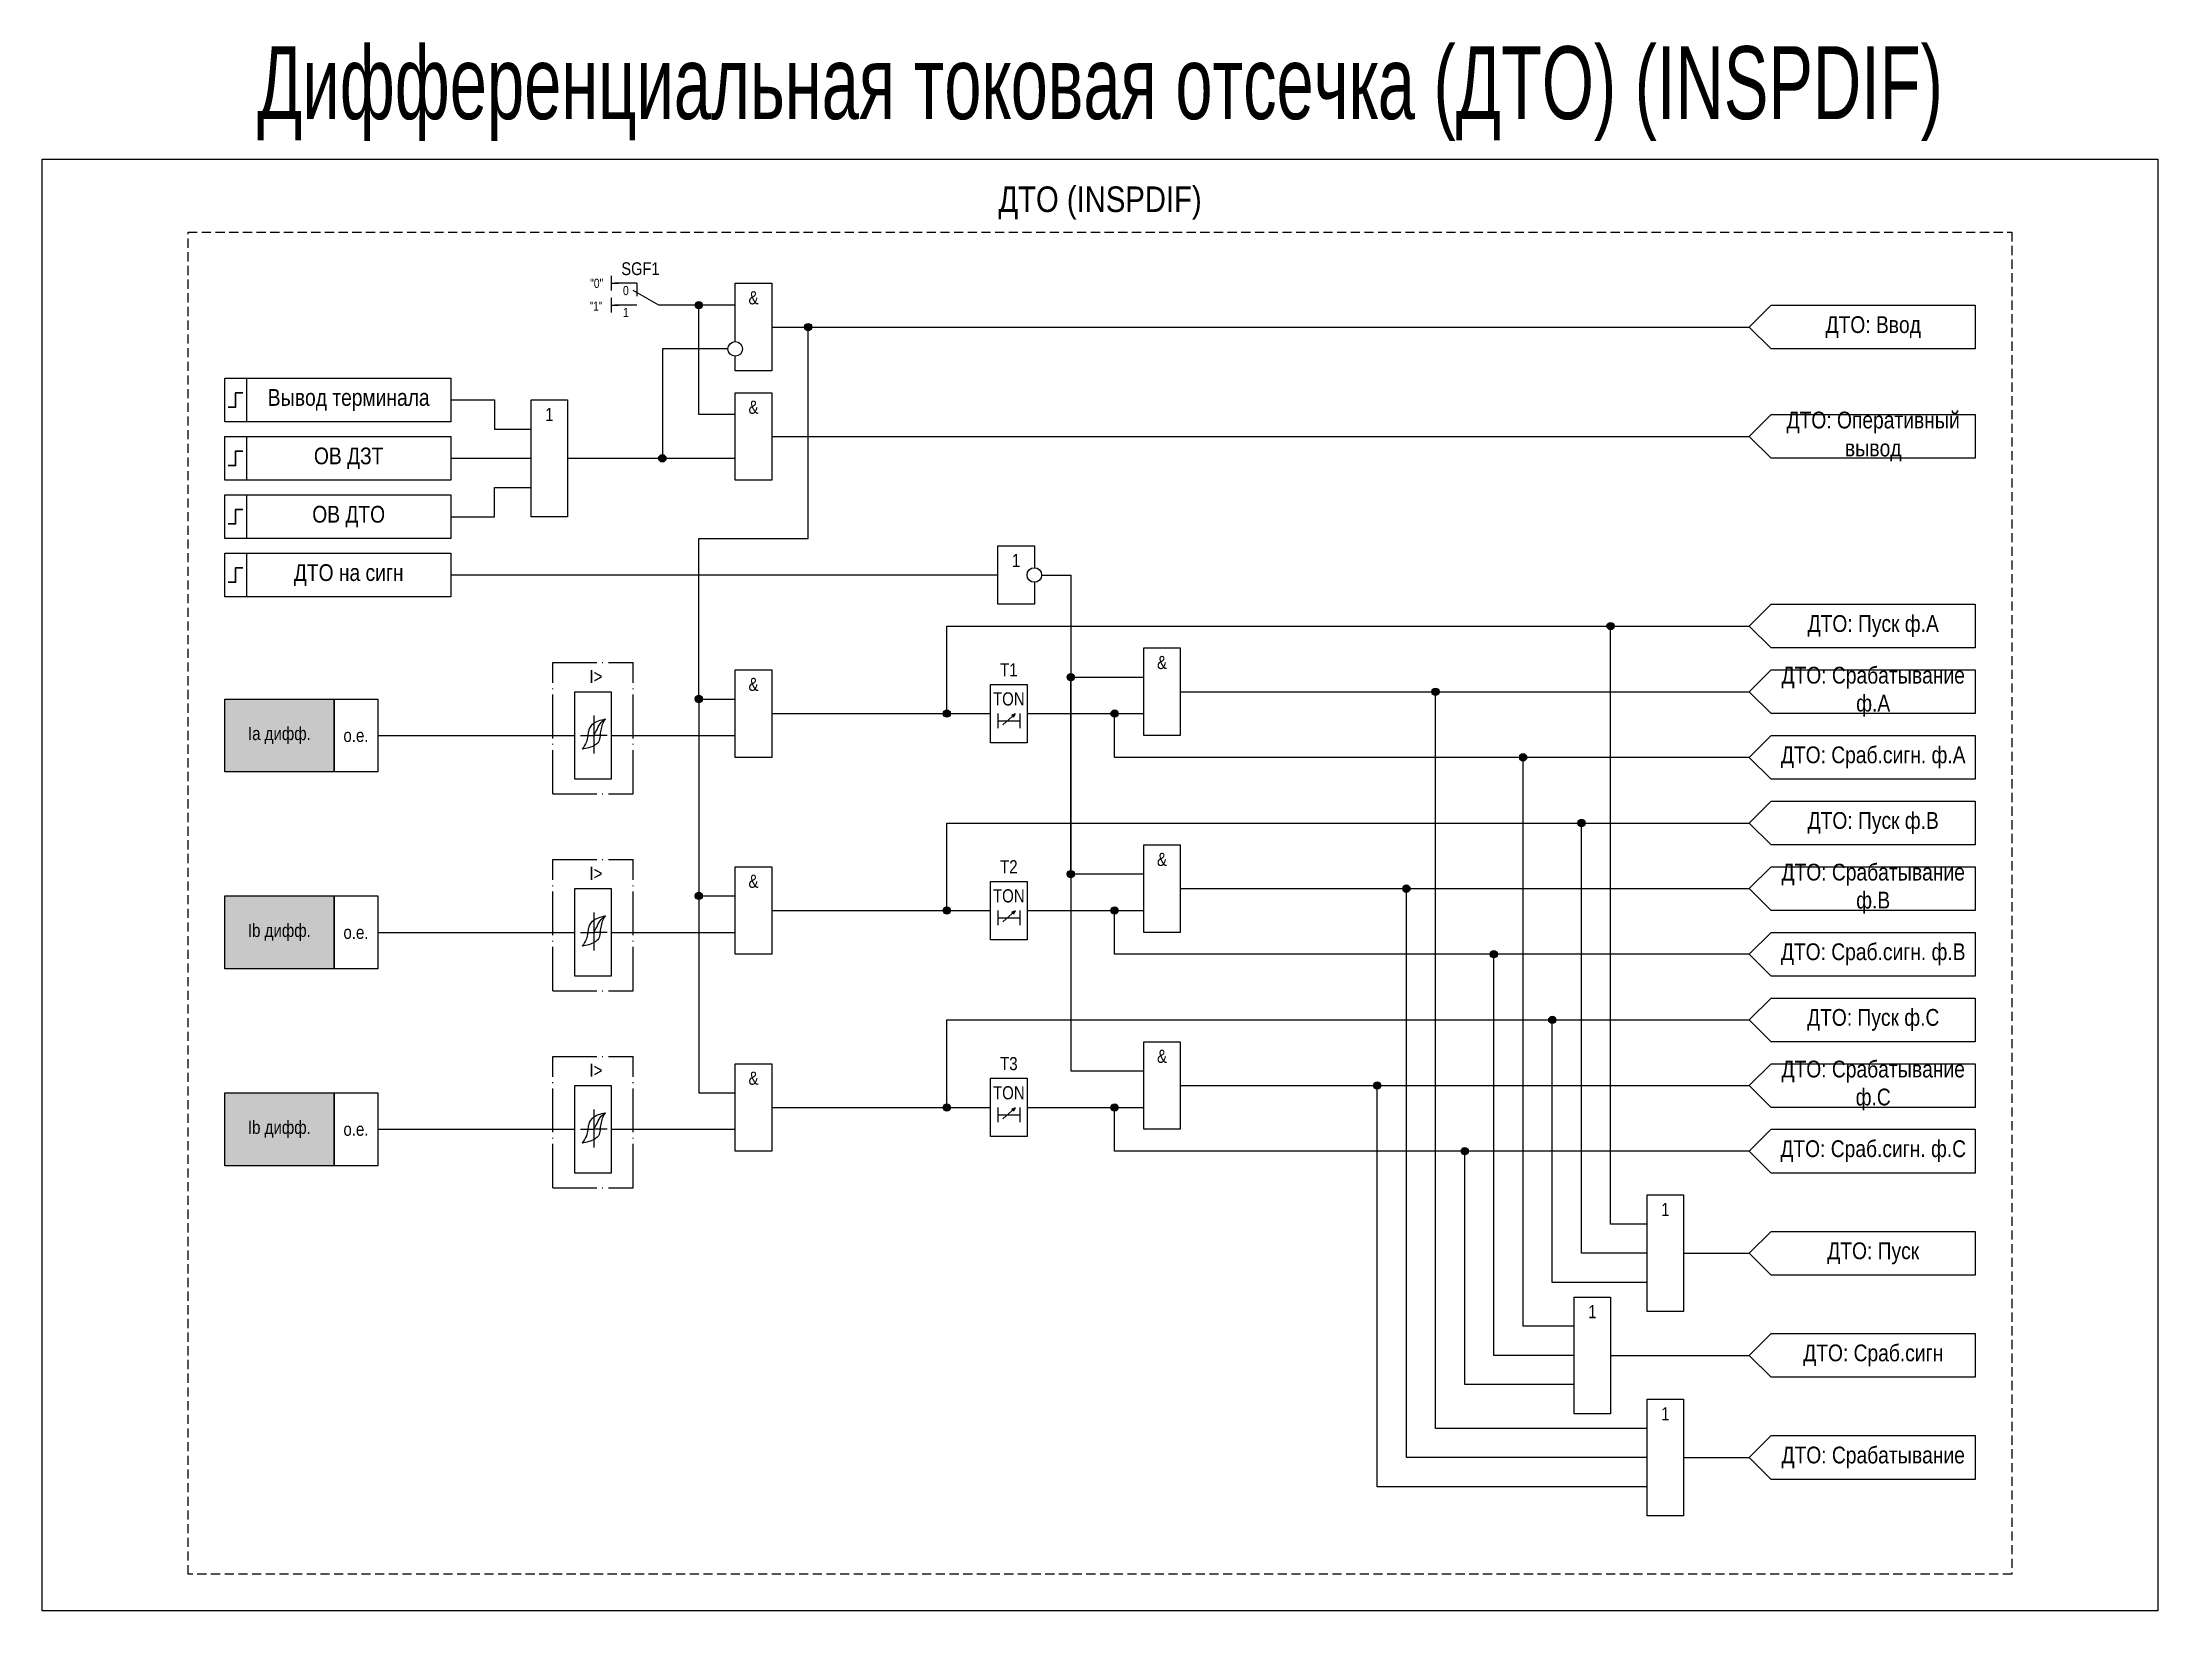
# Model space of a CAD drawing. Header units: millimetres. Extents: x -375 to 2714, y -997 to 626.
# Drawn here: x 1356 to 1646, y -95 to 120 of the extents above; entities that cross this region are included whole.
import ezdxf
from ezdxf.enums import TextEntityAlignment as Align

# ---------------------------------------------------------------- set-up
doc = ezdxf.new("R2010")
doc.units = ezdxf.units.MM
doc.linetypes.add('ACAD_ISO04W100', pattern=[30, 24, -3, 0, -3])
doc.linetypes.add('штриховая2', pattern=[0.375, 0.25, -0.125])
doc.layers.add('TEXT', color=7, linetype='Continuous', lineweight=25)
doc.layers.add('Основная', color=7, linetype='Continuous')
doc.styles.add('1.8_Gost_RD', font='ARIALN.TTF', dxfattribs={"height": 1.8})
doc.styles.add('2.5_Gost_RD', font='ARIALN.TTF', dxfattribs={"height": 2.5})
doc.styles.add('3.5_Gost_RD', font='ARIALN.TTF', dxfattribs={"height": 3.5})
doc.styles.add('Вывод', font='ARIALN.TTF', dxfattribs={"height": 2.5})
doc.styles.add('Компонент', font='ARIALN.TTF', dxfattribs={"height": 3.5})

msp = doc.modelspace()

# ---------------------------------------------------------------- texts
at = {"color": 30, "ltscale": 100, "attachment_point": 5, "style": '3.5_Gost_RD'}
for s, insert, char_height, width in [('{\\W0.8;\\C3;Дифференциальная токовая отсечка (ДТО) (INSPDIF)}', (1501, 113), 10, 290), ('\\pt108.5;ДТО (INSPDIF)', (1501, 98), 3.5, 250)]:
    msp.add_mtext(s, dxfattribs=dict(at, insert=insert, char_height=char_height, width=width))
at = {"ltscale": 100, "insert": (1431, 84.5), "char_height": 1.25, "attachment_point": 1, "style": '3.5_Gost_RD'}
msp.add_mtext_dynamic_manual_height_columns('"1"', width=2, gutter_width=17.5, heights=[0], dxfattribs=at)
at = {"ltscale": 100, "attachment_point": 5}
for s, insert, char_height, width, style in [('Вывод терминала', (1398, 71), 2.3, 28, '2.5_Gost_RD'), ('1', (1425.5, 69), 1.8, 5, '2.5_Gost_RD'), ('1', (1489.5, 49), 1.8, 5, '2.5_Gost_RD'), ('T1', (1488.5, 34), 1.8, 5, '2.5_Gost_RD'), ('TON', (1488.5, 30), 1.8, 5, '2.5_Gost_RD'), ('Ia дифф.', (1388.5, 25), 1.8, 15, '1.8_Gost_RD'), ('о.е.', (1399, 25), 1.8, 6, '1.8_Gost_RD'), ('T2', (1488.5, 7), 1.8, 5, '2.5_Gost_RD'), ('TON', (1488.5, 3), 1.8, 5, '2.5_Gost_RD'), ('Ib дифф.', (1388.5, -2), 1.8, 15, '1.8_Gost_RD'), ('о.е.', (1399, -2), 1.8, 6, '1.8_Gost_RD'), ('T3', (1488.5, -20), 1.8, 5, '2.5_Gost_RD'), ('TON', (1488.5, -24), 1.8, 5, '2.5_Gost_RD'), ('Ib дифф.', (1388.5, -29), 1.8, 15, '1.8_Gost_RD'), ('о.е.', (1399, -29), 1.8, 6, '1.8_Gost_RD')]:
    msp.add_mtext(s, dxfattribs=dict(at, insert=insert, char_height=char_height, width=width, style=style))
at = {"layer": 'TEXT', "color": 0, "ltscale": 100, "insert": (1398, 63), "char_height": 2.3, "width": 28, "attachment_point": 5, "style": '2.5_Gost_RD'}
msp.add_mtext('{\\C256;ОВ ДЗТ}', dxfattribs=at)
at = {"layer": 'Основная', "ltscale": 100, "attachment_point": 5, "style": '2.5_Gost_RD'}
for s, insert, char_height, width in [('&', (1453.5, 85), 1.8, 5), ('ДТО: Ввод', (1607, 81), 2.3, 28), ('&', (1453.5, 70), 1.8, 5), ('ДТО на сигн', (1398, 47), 2.3, 28), ('&', (1509.5, 35), 1.8, 5), ('&', (1453.5, 32), 1.8, 5), ('ДТО: Сраб.сигн. ф.А', (1607, 22), 2.3, 28), ('&', (1509.5, 8), 1.8, 5), ('&', (1453.5, 5), 1.8, 5), ('&', (1509.5, -19), 1.8, 5), ('&', (1453.5, -22), 1.8, 5), ('1', (1578.5, -40), 1.8, 5), ('1', (1568.5, -54), 1.8, 5), ('1', (1578.5, -68), 1.8, 5)]:
    msp.add_mtext(s, dxfattribs=dict(at, insert=insert, char_height=char_height, width=width))
at = {"layer": 'Основная', "color": 0, "ltscale": 100, "char_height": 2.3, "width": 28, "attachment_point": 5, "style": '2.5_Gost_RD'}
for s, insert in [('{\\C256;ДТО: Оперативный вывод}', (1607, 66)), ('{\\C256;ОВ ДТО}', (1398, 55)), ('{\\C256;ДТО: Пуск ф.А}', (1607, 40)), ('{\\C256;ДТО: Срабатывание ф.А}', (1607, 31)), ('{\\C256;ДТО: Пуск ф.В}', (1607, 13)), ('{\\C256;ДТО: Срабатывание ф.В}', (1607, 4)), ('{\\C256;ДТО: Сраб.сигн. ф.В}', (1607, -5)), ('{\\C256;ДТО: Пуск ф.С}', (1607, -14)), ('{\\C256;ДТО: Срабатывание ф.С}', (1607, -23)), ('{\\C256;ДТО: Сраб.сигн. ф.С}', (1607, -32)), ('{\\C256;ДТО: Пуск}', (1607, -46)), ('{\\C256;ДТО: Сраб.сигн}', (1607, -60)), ('{\\C256;ДТО: Срабатывание}', (1607, -74))]:
    msp.add_mtext(s, dxfattribs=dict(at, insert=insert))
at = {"layer": 'Основная', "color": 7, "ltscale": 100, "char_height": 1.8, "attachment_point": 1, "style": '1.8_Gost_RD'}
for insert in [(1431, 34), (1431, 7), (1431, -20)]:
    msp.add_mtext_dynamic_manual_height_columns('I>', width=4, gutter_width=17.5, heights=[0], dxfattribs=dict(at, insert=insert))

# ---------------------------------------------------------------- blocks, each defined once
blk = doc.blocks.new('Точка')
at = {"ltscale": 100}
h = blk.add_hatch(color=256, dxfattribs=at)
h.dxf.hatch_style = 1
edge = h.paths.add_edge_path()
edge.add_arc((0, 0), 0.5, 0, 360)
blk.add_circle((0, 0), 0.5, dxfattribs=at)
blk = doc.blocks.new('*U898')
at = {"layer": 'Основная', "linetype": 'ACAD_ISO04W100', "ltscale": 0.25}
for p, q in [((0, 0), (11, 0)), ((0, -18), (0, 0)), ((11, -18), (11, 0)), ((0, -18), (11, -18))]:
    blk.add_line(p, q, dxfattribs=at)
at = {"layer": 'Основная', "style": 'Компонент'}
blk.add_attdef('ОУ', text='', height=3.5, dxfattribs=at).set_placement((11, 0), align=Align.MIDDLE_CENTER)
blk = doc.blocks.new('*U958')
at = {"layer": 'Основная', "ltscale": 0.35}
blk.add_line((6, 6), (6, 2.5), dxfattribs=at)
at = {"layer": 'Основная', "color": 0}
blk.add_line((0, 0), (7, 4), dxfattribs=at)
blk = doc.blocks.new('*U985')
at = {"layer": 'Основная', "color": 0}
for p, q in [((-3, 6), (-9, 6)), ((-3, 0), (-9, 0)), ((9, 0), (3, 0))]:
    blk.add_line(p, q, dxfattribs=at)
at = {"layer": 'Основная', "ltscale": 0.25, "xscale": -1}
blk.add_blockref('*U958', (3, 0), dxfattribs=at)
at = {"layer": 'Основная'}
for tag, height, style, p in [('ОУ', 3.5, 'Компонент', (-2, 10)), ('В1', 2.5, 'Вывод', (-14, 6)), ('В2', 2.5, 'Вывод', (-6, 4)), ('В3', 2.5, 'Вывод', (-6, -2))]:
    blk.add_attdef(tag, text='', height=height, dxfattribs=dict(at, style=style)).set_placement(p, align=Align.MIDDLE_CENTER)

# ---------------------------------------------------------------- hatches: boundary and pattern name
at = {"ltscale": 100, "true_color": 0xf7941d}
h = msp.add_hatch(color=30, dxfattribs=at)
h.dxf.hatch_style = 1
h.paths.add_polyline_path([(1381, 30), (1396, 30), (1396, 20), (1381, 20)])
h = msp.add_hatch(color=30, dxfattribs=at)
h.dxf.hatch_style = 1
h.paths.add_polyline_path([(1381, 3), (1396, 3), (1396, -7), (1381, -7)])
h = msp.add_hatch(color=30, dxfattribs=at)
h.dxf.hatch_style = 1
h.paths.add_polyline_path([(1381, -24), (1396, -24), (1396, -34), (1381, -34)])

# ---------------------------------------------------------------- linework, layer by layer
at = {"ltscale": 100}
for p, q in [((1434, 88), (1434, 86)), ((1434, 87), (1435, 87)), ((1434, 85), (1434, 83)), ((1434, 84), (1435, 84)), ((1412, 63), (1423, 63)), ((1428, 63), (1451, 63)), ((1446, 30), (1451, 30))]:
    msp.add_line(p, q, dxfattribs=at)
at = {"color": 7, "ltscale": 100}
for p, q in [((1487.7, 26.46), (1489.37, 27.95)), ((1489.37, 27.95), (1488.85, 27.73)), ((1489.37, 27.95), (1489.11, 27.48)), ((1487.7, -0.54), (1489.37, 0.95)), ((1489.37, 0.95), (1488.85, 0.73)), ((1489.37, 0.95), (1489.11, 0.48)), ((1487.7, -27.54), (1489.37, -26.05)), ((1489.37, -26.05), (1488.85, -26.27)), ((1489.37, -26.05), (1489.11, -26.52))]:
    msp.add_line(p, q, dxfattribs=at)
at = {"ltscale": 100}
for points in [[(1356, 104), (1646, 104), (1646, -95), (1356, -95)], [(1381, 74), (1384, 74), (1384, 68), (1381, 68)], [(1381, 74), (1412, 74), (1412, 68), (1381, 68)], [(1423, 71), (1428, 71), (1428, 55), (1423, 55)], [(1381, 66), (1384, 66), (1384, 60), (1381, 60)], [(1381, 66), (1412, 66), (1412, 60), (1381, 60)], [(1381, 58), (1384, 58), (1384, 52), (1381, 52)], [(1381, 58), (1412, 58), (1412, 52), (1381, 52)], [(1486, 32), (1491, 32), (1491, 24), (1486, 24)], [(1381, 30), (1396, 30), (1396, 20), (1381, 20)], [(1396, 30), (1402, 30), (1402, 20), (1396, 20)], [(1381, 3), (1396, 3), (1396, -7), (1381, -7)], [(1396, 3), (1402, 3), (1402, -7), (1396, -7)], [(1486, 5), (1491, 5), (1491, -3), (1486, -3)], [(1486, -22), (1491, -22), (1491, -30), (1486, -30)], [(1381, -24), (1396, -24), (1396, -34), (1381, -34)], [(1396, -24), (1402, -24), (1402, -34), (1396, -34)], [(1576, -38), (1581, -38), (1581, -54), (1576, -54)], [(1566, -52), (1571, -52), (1571, -68), (1566, -68)], [(1576, -66), (1581, -66), (1581, -82), (1576, -82)]]:
    msp.add_lwpolyline(points, close=True, dxfattribs=at)
for points in [[(1451, 69), (1446, 69), (1446, 84), (1441, 84)], [(1451, 84), (1446, 84)], [(1446, 30), (1446, 30), (1446, 52), (1461, 52), (1461, 81)], [(1456, 81), (1590, 81)], [(1450, 78), (1441, 78), (1441, 63)], [(1412, 71), (1418, 71), (1418, 67), (1423, 67)], [(1451, 69), (1446, 69)], [(1456, 66), (1590, 66)], [(1412, 55), (1418, 55), (1418, 59), (1423, 59)], [(1492, 46), (1492, 43), (1487, 43), (1487, 51), (1492, 51), (1492, 48)], [(1487, 47), (1412, 47)], [(1493, 47), (1497, 47), (1497, -21), (1507, -21)], [(1480, 28), (1480, 40), (1590, 40)], [(1576, -42), (1571, -42), (1571, 40)], [(1507, 6), (1497, 6), (1497, 33)], [(1497, 33), (1507, 33)], [(1446, 30), (1446, 30), (1446, 3), (1451, 3)], [(1512, 31), (1590, 31)], [(1576, -70), (1547, -70), (1547, 31)], [(1487, 28), (1487, 26)], [(1487, 27), (1490, 27)], [(1490, 28), (1490, 26)], [(1590, 22), (1503, 22), (1503, 28)], [(1566, -56), (1559, -56), (1559, 22)], [(1480, 1), (1480, 13), (1590, 13)], [(1576, -46), (1567, -46), (1567, 13)], [(1446, 3), (1446, 3), (1446, -24), (1451, -24)], [(1512, 4), (1590, 4)], [(1576, -74), (1543, -74), (1543, 4)], [(1487, 1), (1487, -1)], [(1490, 1), (1490, -1)], [(1590, -5), (1503, -5), (1503, 1)], [(1487, 0), (1490, 0)], [(1566, -60), (1555, -60), (1555, -5)], [(1480, -26), (1480, -14), (1590, -14)], [(1576, -50), (1563, -50), (1563, -14)], [(1512, -23), (1590, -23)], [(1576, -78), (1539, -78), (1539, -23)], [(1487, -26), (1487, -28)], [(1490, -26), (1490, -28)], [(1590, -32), (1503, -32), (1503, -26)], [(1487, -27), (1490, -27)], [(1566, -64), (1551, -64), (1551, -32)], [(1581, -46), (1590, -46)], [(1571, -60), (1590, -60)], [(1581, -74), (1590, -74)]]:
    msp.add_lwpolyline(points, dxfattribs=at)
at = {"lineweight": 30, "ltscale": 100}
for points in [[(1383.5, 72), (1382.5, 72), (1382.5, 70), (1381.5, 70)], [(1383.5, 64), (1382.5, 64), (1382.5, 62), (1381.5, 62)], [(1383.5, 56), (1382.5, 56), (1382.5, 54), (1381.5, 54)]]:
    msp.add_lwpolyline(points, dxfattribs=at)
at = {"layer": 'Основная', "ltscale": 100}
for p, q in [((1429, 29.5), (1429, 31)), ((1429, 31), (1434, 31)), ((1429, 22), (1429, 30)), ((1434, 31), (1434, 25)), ((1434, 25), (1451, 25)), ((1434, 25), (1434, 19)), ((1429, 19), (1429, 22)), ((1434, 19), (1429, 19)), ((1429, 2.5), (1429, 4)), ((1429, 4), (1434, 4)), ((1429, -5), (1429, 3)), ((1434, 4), (1434, -2)), ((1434, -2), (1451, -2)), ((1434, -2), (1434, -8)), ((1429, -8), (1429, -5)), ((1434, -8), (1429, -8)), ((1429, -24.5), (1429, -23)), ((1429, -23), (1434, -23)), ((1434, -23), (1434, -29)), ((1429, -32), (1429, -24)), ((1434, -29), (1451, -29)), ((1434, -29), (1434, -35)), ((1429, -35), (1429, -32)), ((1434, -35), (1429, -35))]:
    msp.add_line(p, q, dxfattribs=at)
at = {"layer": 'Основная'}
for p, q in [((1431.6, 27.72), (1431.6, 22.52)), ((1431.6, 0.72), (1431.6, -4.48)), ((1431.6, -26.28), (1431.6, -31.48))]:
    msp.add_line(p, q, dxfattribs=at)
at = {"layer": 'Основная', "color": 7, "ltscale": 100}
for p, q in [((1402, 25), (1429, 25)), ((1429.79, 25), (1431.6, 25)), ((1433.42, 25), (1431.6, 25)), ((1402, -2), (1429, -2)), ((1429.79, -2), (1431.6, -2)), ((1433.42, -2), (1431.6, -2)), ((1429.79, -29), (1431.6, -29)), ((1433.42, -29), (1431.6, -29)), ((1402, -29), (1429, -29))]:
    msp.add_line(p, q, dxfattribs=at)
at = {"layer": 'Основная', "linetype": 'штриховая2', "ltscale": 5}
msp.add_lwpolyline([(1376, 94), (1626, 94), (1626, -90), (1376, -90)], close=True, dxfattribs=at)
at = {"layer": 'Основная', "ltscale": 100}
for points in [[(1451, 79), (1451, 87), (1456, 87), (1456, 75), (1451, 75), (1451, 77)], [(1456, 28), (1486, 28), (1486, 28), (1486, 28)], [(1491, 28), (1507, 28)], [(1456, 1), (1486, 1), (1486, 1), (1486, 1)], [(1491, 1), (1507, 1)], [(1456, -26), (1486, -26), (1486, -26), (1486, -26)], [(1491, -26), (1507, -26)]]:
    msp.add_lwpolyline(points, dxfattribs=at)
for points in [[(1621, 84), (1621, 78), (1593, 78), (1590, 81), (1593, 84)], [(1451, 72), (1456, 72), (1456, 60), (1451, 60)], [(1621, 69), (1621, 63), (1593, 63), (1590, 66), (1593, 69)], [(1381, 50), (1384, 50), (1384, 44), (1381, 44)], [(1381, 50), (1412, 50), (1412, 44), (1381, 44)], [(1621, 43), (1621, 37), (1593, 37), (1590, 40), (1593, 43)], [(1507, 37), (1512, 37), (1512, 25), (1507, 25)], [(1451, 34), (1456, 34), (1456, 22), (1451, 22)], [(1621, 34), (1621, 28), (1593, 28), (1590, 31), (1593, 34)], [(1621, 25), (1621, 19), (1593, 19), (1590, 22), (1593, 25)], [(1621, 16), (1621, 10), (1593, 10), (1590, 13), (1593, 16)], [(1507, 10), (1512, 10), (1512, -2), (1507, -2)], [(1451, 7), (1456, 7), (1456, -5), (1451, -5)], [(1621, 7), (1621, 1), (1593, 1), (1590, 4), (1593, 7)], [(1621, -2), (1621, -8), (1593, -8), (1590, -5), (1593, -2)], [(1621, -11), (1621, -17), (1593, -17), (1590, -14), (1593, -11)], [(1507, -17), (1512, -17), (1512, -29), (1507, -29)], [(1451, -20), (1456, -20), (1456, -32), (1451, -32)], [(1621, -20), (1621, -26), (1593, -26), (1590, -23), (1593, -20)], [(1621, -29), (1621, -35), (1593, -35), (1590, -32), (1593, -29)], [(1621, -43), (1621, -49), (1593, -49), (1590, -46), (1593, -43)], [(1621, -57), (1621, -63), (1593, -63), (1590, -60), (1593, -57)], [(1621, -71), (1621, -77), (1593, -77), (1590, -74), (1593, -71)]]:
    msp.add_lwpolyline(points, close=True, dxfattribs=at)
at = {"layer": 'Основная', "lineweight": 30, "ltscale": 100}
msp.add_lwpolyline([(1383.5, 48), (1382.5, 48), (1382.5, 46), (1381.5, 46)], dxfattribs=at)
at = {"layer": 'Основная', "ltscale": 100}
for centre in [(1451, 78), (1492, 47)]:
    msp.add_circle(centre, 1, dxfattribs=at)
at = {"layer": 'Основная'}
for points in [[(1430.8, 24.92), (1430.95, 25.71), (1431.44, 26.54), (1433.2, 27.26)], [(1431.6, 25), (1432, 25.72), (1432.47, 26.6), (1433.2, 27.26)], [(1432.48, 24.92), (1432.6, 25.71), (1432.81, 26.54), (1433.2, 27.26)], [(1430.8, 24.92), (1430.6, 24.13), (1430, 23.12)], [(1432.48, 24.92), (1432.25, 24.13), (1431.76, 23.67), (1430, 23.12)], [(1430.8, -2.08), (1430.95, -1.29), (1431.44, -0.46), (1433.2, 0.26)], [(1431.6, -2), (1432, -1.28), (1432.47, -0.4), (1433.2, 0.26)], [(1432.48, -2.08), (1432.6, -1.29), (1432.81, -0.46), (1433.2, 0.26)], [(1430.8, -2.08), (1430.6, -2.87), (1430, -3.88)], [(1432.48, -2.08), (1432.25, -2.87), (1431.76, -3.33), (1430, -3.88)], [(1430.8, -29.08), (1430.95, -28.29), (1431.44, -27.46), (1433.2, -26.74)], [(1431.6, -29), (1432, -28.28), (1432.47, -27.4), (1433.2, -26.74)], [(1432.48, -29.08), (1432.6, -28.29), (1432.81, -27.46), (1433.2, -26.74)], [(1430.8, -29.08), (1430.6, -29.87), (1430, -30.88)], [(1432.48, -29.08), (1432.25, -29.87), (1431.76, -30.33), (1430, -30.88)]]:
    msp.add_spline(points, degree=3, dxfattribs=at)

# ---------------------------------------------------------------- block references
at = {"layer": 'Основная', "ltscale": 0.25, "xscale": 0.5, "yscale": 0.5, "zscale": 0.5}
msp.add_blockref('*U985', (1439, 84), dxfattribs=at).add_auto_attribs({'ОУ': 'SGF1', 'В1': '"0"', 'В2': '0', 'В3': '1'})
at = {"layer": 'Основная', "ltscale": 100}
for p in [(1446, 84), (1461, 81), (1441, 63), (1571, 40), (1497, 33), (1446, 30), (1547, 31), (1480, 28), (1503, 28), (1559, 22), (1567, 13), (1497, 6), (1446, 3), (1543, 4), (1480, 1), (1503, 1), (1555, -5), (1563, -14), (1539, -23), (1480, -26), (1503, -26), (1551, -32)]:
    msp.add_blockref('Точка', p, dxfattribs=at)
at = {"layer": 'Основная', "ltscale": 0.25}
for p in [(1426, 35), (1426, 8), (1426, -19)]:
    msp.add_blockref('*U898', p, dxfattribs=at)

msp.set_redraw_order([(e.dxf.handle, doc.entitydb.next_handle()) for e in msp.query("TEXT MTEXT ATTDEF DIMENSION ARC_DIMENSION")])  # texts and dimensions are drawn at this point

doc.saveas('drawing.dxf')
